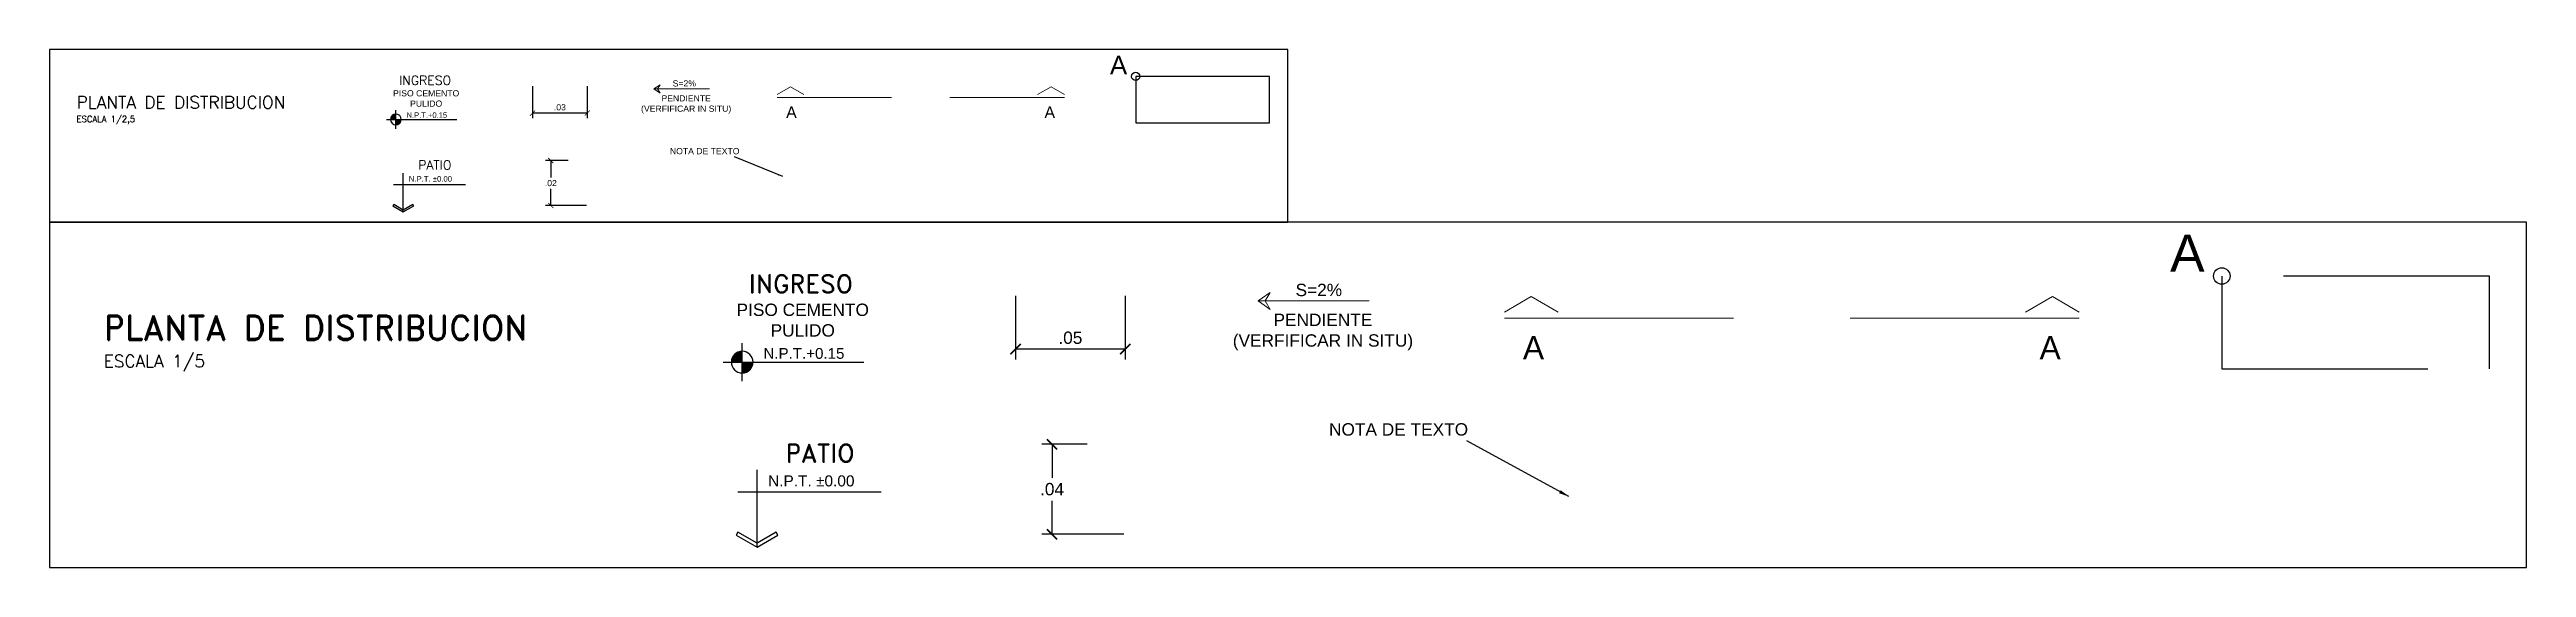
# Model space of a CAD drawing. Header units: millimetres. Extents: x 1436.7 to 1493.3, y 1221.9 to 1248.3.
# Drawn here: x 1445.191 to 1446.393, y 1248.031 to 1248.282 of the extents above; entities that cross this region are included whole.
import ezdxf
from ezdxf.enums import TextEntityAlignment as Align

# ---------------------------------------------------------------- set-up
doc = ezdxf.new("R2010")
doc.units = ezdxf.units.MM
for name, pattern in [('DASHDOT2', [0.5, 0.25, -0.125, 0, -0.125]), ('HIDDEN', [0.375, 0.25, -0.125]), ('HIDDEN2', [0.1875, 0.125, -0.0625])]:
    doc.linetypes.add(name, pattern=pattern)
for name, color, linetype, lineweight in [('1', 1, 'Continuous', 5), ('ANOTACIONES', 2, 'Continuous', 0), ('CORTE', 4, 'DASHDOT2', 5)]:
    doc.layers.add(name, color=color, linetype=linetype, lineweight=lineweight)
for name, color, linetype in [('2', 2, 'Continuous'), ('COTAS', 7, 'Continuous'), ('PROYECCION', 8, 'HIDDEN2'), ('SIMB-NIVELES', 2, 'Continuous'), ('TEXTO_AMBIENTES', 2, 'Continuous'), ('TEXTO_TITULO', 3, 'Continuous')]:
    doc.layers.add(name, color=color, linetype=linetype)
doc.styles.add('ARIAL', font='arial.ttf')
doc.styles.add('GILLSANS', font='ARIALN.TTF')
doc.styles.add('ROMAND', font='romand.shx')
doc.styles.add('ROMANS', font='arial.ttf')
doc.dimstyles.new('CORTE-2.5m', dxfattribs={"dimscale": 0.025, "dimtxt": 0.12, "dimasz": 0.1, "dimexe": 0.1, "dimexo": 0.1, "dimgap": 0.05, "dimtad": 1, "dimtih": 1, "dimtoh": 1, "dimzin": 4, "dimdsep": 46, "dimtxsty": 'ROMANS', "dimblk": 'ARCHTICK', "dimcen": -0.5, "dimclrd": 8, "dimclre": 8, "dimclrt": 2, "dimadec": 0, "dimazin": 0, "dimtfac": 1, "dimtix": 1, "dimtmove": 2, "dimatfit": 3, "dimfxl": 1, "dimtolj": 1, "dimtzin": 0, "dimarcsym": 0})
doc.dimstyles.new('CORTE-5m', dxfattribs={"dimscale": 0.05, "dimtxt": 0.12, "dimasz": 0.1, "dimexe": 0.1, "dimexo": 0.1, "dimgap": 0.05, "dimtad": 1, "dimtih": 1, "dimtoh": 1, "dimzin": 4, "dimdsep": 46, "dimtxsty": 'ROMANS', "dimblk": 'ARCHTICK', "dimcen": -0.5, "dimclrd": 8, "dimclre": 8, "dimclrt": 2, "dimadec": 0, "dimazin": 0, "dimtfac": 1, "dimtix": 1, "dimtmove": 2, "dimatfit": 3, "dimfxl": 1, "dimtolj": 1, "dimtzin": 0, "dimarcsym": 0})
doc.dimstyles.new('PLANTA-2.5m', dxfattribs={"dimscale": 0.025, "dimtxt": 0.12, "dimasz": 0.1, "dimexe": 0.1, "dimexo": 0.1, "dimgap": 0.05, "dimtad": 1, "dimzin": 4, "dimdsep": 46, "dimtxsty": 'ROMANS', "dimblk": 'ARCHTICK', "dimcen": 0.1, "dimclrd": 8, "dimclre": 8, "dimclrt": 2, "dimadec": 0, "dimazin": 0, "dimtfac": 1, "dimtix": 1, "dimtmove": 1, "dimatfit": 3, "dimfxl": 1, "dimlwd": -1, "dimlwe": -1, "dimarcsym": 0})
doc.dimstyles.new('PLANTA-5m', dxfattribs={"dimscale": 0.05, "dimtxt": 0.12, "dimasz": 0.1, "dimexe": 0.1, "dimexo": 0.1, "dimgap": 0.05, "dimtad": 1, "dimzin": 4, "dimdsep": 46, "dimtxsty": 'ROMANS', "dimblk": 'ARCHTICK', "dimcen": 0.1, "dimclrd": 8, "dimclre": 8, "dimclrt": 2, "dimadec": 0, "dimazin": 0, "dimtfac": 1, "dimtix": 1, "dimtmove": 1, "dimatfit": 3, "dimfxl": 1, "dimlwd": -1, "dimlwe": -1, "dimarcsym": 0})

msp = doc.modelspace()

# ---------------------------------------------------------------- texts
at = {"layer": 'ANOTACIONES', "attachment_point": 2, "style": 'ROMANS'}
for insert, char_height in [((1445.3735, 1248.2624), 0.003), ((1445.5563, 1248.1588), 0.006)]:
    msp.add_mtext('PISO CEMENTO\\PPULIDO', dxfattribs=dict(at, insert=insert, char_height=char_height))
at = {"layer": 'ANOTACIONES', "lineweight": -2, "attachment_point": 5, "style": 'ROMANS'}
for s, insert, char_height in [('PENDIENTE\\P(VERFIFICAR IN SITU)', (1445.4997, 1248.2555), 0.003), ('S=2%', (1445.4988, 1248.2657), 0.003), ('\\A1;NOTA DE TEXTO', (1445.5087, 1248.2328), 0.003), ('S=2%', (1445.8068, 1248.1654), 0.006), ('PENDIENTE\\P(VERFIFICAR IN SITU)', (1445.8088, 1248.145), 0.006), ('\\A1;NOTA DE TEXTO', (1445.8455, 1248.0977), 0.006)]:
    msp.add_mtext(s, dxfattribs=dict(at, insert=insert, char_height=char_height))
at = {"layer": 'CORTE', "style": 'GILLSANS', "width": 1.2}
for height, p in [(0.00562, (1445.5508, 1248.2517)), (0.00562, (1445.6762, 1248.2517)), (0.0112, (1445.911, 1248.1374)), (0.0112, (1446.1618, 1248.1374))]:
    msp.add_text('A', height=height, dxfattribs=at).set_placement(p, align=Align.MIDDLE_CENTER)
at = {"layer": 'CORTE', "color": 3, "attachment_point": 1, "style": 'ARIAL'}
for insert, char_height in [((1445.7054, 1248.2791), 0.009), ((1446.22, 1248.1923), 0.018)]:
    msp.add_mtext('A', dxfattribs=dict(at, insert=insert, char_height=char_height))
at = {"layer": 'TEXTO_AMBIENTES', "color": 3, "attachment_point": 5, "line_spacing_factor": 0.96, "style": 'ROMAND'}
for s, insert, char_height in [('INGRESO', (1445.373, 1248.2672), 0.00443), ('PATIO', (1445.3777, 1248.2261), 0.00443), ('INGRESO', (1445.5554, 1248.1684), 0.00887), ('PATIO', (1445.5647, 1248.0862), 0.00887)]:
    msp.add_mtext(s, dxfattribs=dict(at, insert=insert, char_height=char_height))
at = {"layer": 'TEXTO_TITULO', "attachment_point": 7, "line_spacing_factor": 0.96, "style": 'ROMAND'}
for s, insert, char_height in [('PLANTA DE DISTRIBUCION\\P{\\Fromans|c0;\\H0.5x;\\C2;ESCALA 1/2,5}', (1445.2038, 1248.2459), 0.006), ('PLANTA DE DISTRIBUCION\\P{\\Fromans|c0;\\H0.5x;\\C2;ESCALA 1/5}', (1445.217, 1248.1259), 0.012)]:
    msp.add_mtext(s, dxfattribs=dict(at, insert=insert, char_height=char_height))

# ---------------------------------------------------------------- blocks, each defined once
blk = doc.blocks.new('FP')
blk.add_lwpolyline([(-0.333, 0.057), (-0.367, 0), (-0.333, -0.057), (-0.415, 0)], close=True)
blk.add_lwpolyline([(-0.415, 0), (-0.367, 0), (-0.333, 0), (0.333, 0)])
blk = doc.blocks.new('_ARCHTICK')
at = {"color": 0, "linetype": 'ByBlock', "const_width": 0.15}
blk.add_lwpolyline([(-0.5, -0.5), (0.5, 0.5)], dxfattribs=at)
blk = doc.blocks.new('*D34')
at = {"layer": 'COTAS', "color": 8, "transparency": 16777216}
for p, q in [((1445.6596, 1248.1626), (1445.6596, 1248.1317)), ((1445.7128, 1248.1626), (1445.7128, 1248.1317)), ((1445.7128, 1248.1367), (1445.6596, 1248.1367))]:
    blk.add_line(p, q, dxfattribs=at)
at = {"layer": 'Defpoints', "color": 0, "transparency": 16777216}
for p in [(1445.6596, 1248.1676), (1445.7128, 1248.1676), (1445.6596, 1248.1367)]:
    blk.add_point(p, dxfattribs=at)
at = {"layer": 'COTAS', "color": 8, "transparency": 16777216, "xscale": 0.005000000000000001, "yscale": 0.005000000000000001, "zscale": 0.005000000000000001, "rotation": 180}
blk.add_blockref('_ARCHTICK', (1445.6596, 1248.1367), dxfattribs=at)
at = {"layer": 'COTAS', "color": 8, "transparency": 16777216, "xscale": 0.005000000000000001, "yscale": 0.005000000000000001, "zscale": 0.005000000000000001}
blk.add_blockref('_ARCHTICK', (1445.7128, 1248.1367), dxfattribs=at)
at = {"layer": 'COTAS', "color": 2, "transparency": 16777216, "insert": (1445.6862, 1248.1422), "char_height": 0.006, "attachment_point": 5, "style": 'ROMANS'}
blk.add_mtext('.05', dxfattribs=at)
blk = doc.blocks.new('NPT')
at = {"layer": 'SIMB-NIVELES'}
h = blk.add_hatch(color=8, dxfattribs=at)
h.paths.add_polyline_path([(0.1, 0, 0.414214), (0, 0.1), (0, 0)])
h.paths.add_polyline_path([(-0.1, 0, 0.414214), (0, -0.1), (0, 0)])
at = {"layer": 'SIMB-NIVELES', "color": 8}
for points in [[(-0.175, 0), (1.125, 0)], [(0, 0.175), (0, -0.175)]]:
    blk.add_lwpolyline(points, dxfattribs=at)
blk.add_circle((0, 0), 0.1, dxfattribs=at)
at = {"layer": 'SIMB-NIVELES', "style": 'ROMANS', "width": 1}
blk.add_attdef('N.P.T.', (0.13, 0.035), '', height=0.1, dxfattribs=at)
blk = doc.blocks.new('NV')
at = {"layer": 'SIMB-NIVELES', "color": 8}
for p, q in [((0, 0), (0, 0.7)), ((-0.175, 0.5), (1.125, 0.5))]:
    blk.add_line(p, q, dxfattribs=at)
at = {"layer": 'SIMB-NIVELES', "color": 1}
blk.add_lwpolyline([(0, 0.035), (-0.173, 0.135), (-0.188, 0.109), (0, 0), (0.188, 0.109), (0.173, 0.135)], close=True, dxfattribs=at)
at = {"layer": 'SIMB-NIVELES', "style": 'ROMANS'}
blk.add_attdef('NV', (0.1, 0.55), '', height=0.1, dxfattribs=at)
blk = doc.blocks.new('*D35')
at = {"layer": 'COTAS', "color": 8, "lineweight": -2, "transparency": 16777216}
for p, q in [((1445.6944, 1248.0905), (1445.6723, 1248.0905)), ((1445.6773, 1248.0905), (1445.6773, 1248.0742)), ((1445.6773, 1248.0468), (1445.6773, 1248.0631)), ((1445.7122, 1248.0468), (1445.6723, 1248.0468))]:
    blk.add_line(p, q, dxfattribs=at)
at = {"layer": 'Defpoints', "color": 0, "transparency": 16777216}
for p in [(1445.6994, 1248.0905), (1445.6773, 1248.0468), (1445.7172, 1248.0468)]:
    blk.add_point(p, dxfattribs=at)
at = {"layer": 'COTAS', "color": 8, "lineweight": -2, "transparency": 16777216, "xscale": 0.005000000000000001, "yscale": 0.005000000000000001, "zscale": 0.005000000000000001}
for p, rotation in [((1445.6773, 1248.0905), 90), ((1445.6773, 1248.0468), 270)]:
    blk.add_blockref('_ARCHTICK', p, dxfattribs=dict(at, rotation=rotation))
at = {"layer": 'COTAS', "color": 2, "transparency": 16777216, "insert": (1445.6773, 1248.0687), "char_height": 0.006, "attachment_point": 5, "style": 'ROMANS'}
blk.add_mtext('\\A1;.04', dxfattribs=at)
blk = doc.blocks.new('*D36')
at = {"layer": 'COTAS', "color": 8, "transparency": 16777216}
for p, q in [((1445.4251, 1248.2643), (1445.4251, 1248.2488)), ((1445.4517, 1248.2643), (1445.4517, 1248.2488)), ((1445.4517, 1248.2513), (1445.4251, 1248.2513))]:
    blk.add_line(p, q, dxfattribs=at)
at = {"layer": 'Defpoints', "color": 0, "transparency": 16777216}
for p in [(1445.4251, 1248.2668), (1445.4517, 1248.2668), (1445.4251, 1248.2513)]:
    blk.add_point(p, dxfattribs=at)
at = {"layer": 'COTAS', "color": 8, "transparency": 16777216, "xscale": 0.0025, "yscale": 0.0025, "zscale": 0.0025, "rotation": 180}
blk.add_blockref('_ARCHTICK', (1445.4251, 1248.2513), dxfattribs=at)
at = {"layer": 'COTAS', "color": 8, "transparency": 16777216, "xscale": 0.0025, "yscale": 0.0025, "zscale": 0.0025}
blk.add_blockref('_ARCHTICK', (1445.4517, 1248.2513), dxfattribs=at)
at = {"layer": 'COTAS', "color": 2, "transparency": 16777216, "insert": (1445.4384, 1248.2541), "char_height": 0.003, "attachment_point": 5, "style": 'ROMANS'}
blk.add_mtext('.03', dxfattribs=at)
blk = doc.blocks.new('*D45')
at = {"layer": 'COTAS', "color": 8, "lineweight": -2, "transparency": 16777216}
for p, q in [((1445.4425, 1248.2282), (1445.4315, 1248.2282)), ((1445.434, 1248.2282), (1445.434, 1248.2201)), ((1445.434, 1248.2064), (1445.434, 1248.2145)), ((1445.4514, 1248.2064), (1445.4315, 1248.2064))]:
    blk.add_line(p, q, dxfattribs=at)
at = {"layer": 'Defpoints', "color": 0, "transparency": 16777216}
for p in [(1445.445, 1248.2282), (1445.434, 1248.2064), (1445.4539, 1248.2064)]:
    blk.add_point(p, dxfattribs=at)
at = {"layer": 'COTAS', "color": 8, "lineweight": -2, "transparency": 16777216, "xscale": 0.0025, "yscale": 0.0025, "zscale": 0.0025}
for p, rotation in [((1445.434, 1248.2282), 90), ((1445.434, 1248.2064), 270)]:
    blk.add_blockref('_ARCHTICK', p, dxfattribs=dict(at, rotation=rotation))
at = {"layer": 'COTAS', "color": 2, "transparency": 16777216, "insert": (1445.434, 1248.2173), "char_height": 0.003, "attachment_point": 5, "style": 'ROMANS'}
blk.add_mtext('\\A1;.02', dxfattribs=at)

# ---------------------------------------------------------------- dimensions: what is measured, and where the dimension line sits
at = {"layer": 'COTAS'}
for base, p1, p2, angle, dimstyle, picture, middle in [((1445.4251, 1248.2513), (1445.4517, 1248.2668), (1445.4251, 1248.2668), 180, 'PLANTA-2.5m', '*D36', (1445.4384, 1248.2541)), ((1445.434, 1248.2064), (1445.445, 1248.2282), (1445.4539, 1248.2064), 90, 'CORTE-2.5m', '*D45', (1445.434, 1248.2173)), ((1445.6596, 1248.1367), (1445.7128, 1248.1676), (1445.6596, 1248.1676), 180, 'PLANTA-5m', '*D34', (1445.6862, 1248.1422)), ((1445.6773, 1248.0468), (1445.6994, 1248.0905), (1445.7172, 1248.0468), 90, 'CORTE-5m', '*D35', (1445.6773, 1248.0687))]:
    dim = msp.add_linear_dim(base=base, p1=p1, p2=p2, angle=angle, dimstyle=dimstyle, dxfattribs=at)
    dim.commit()
    dim.dimension.update_dxf_attribs({"geometry": picture, "text_midpoint": middle})

# ---------------------------------------------------------------- linework, layer by layer
at = {"layer": '2'}
for points in [[(1445.1907, 1248.1983), (1445.7918, 1248.1983), (1445.7918, 1248.2822), (1445.1907, 1248.2822)], [(1445.1907, 1248.0307), (1446.393, 1248.0307), (1446.393, 1248.1983), (1445.1907, 1248.1983)]]:
    msp.add_lwpolyline(points, close=True, dxfattribs=at)
for centre, radius in [((1445.7179, 1248.2691), 0.002), ((1446.2451, 1248.1722), 0.004)]:
    msp.add_circle(centre, radius, dxfattribs=at)
at = {"layer": 'CORTE', "ltscale": 20}
for points in [[(1445.5568, 1248.2604), (1445.5503, 1248.2641), (1445.5438, 1248.2604)], [(1445.6703, 1248.2604), (1445.6768, 1248.2641), (1445.6833, 1248.2604)], [(1445.9229, 1248.1547), (1445.9099, 1248.1622), (1445.8969, 1248.1547)], [(1446.1499, 1248.1547), (1446.1629, 1248.1622), (1446.1759, 1248.1547)]]:
    msp.add_lwpolyline(points, dxfattribs=at)
at = {"layer": 'CORTE', "ltscale": 0.075}
for points in [[(1445.5438, 1248.2589), (1445.5607, 1248.2589), (1445.5994, 1248.2589)], [(1445.6833, 1248.2589), (1445.6664, 1248.2589), (1445.6277, 1248.2589)]]:
    msp.add_lwpolyline(points, dxfattribs=at)
at = {"layer": 'CORTE', "ltscale": 0.15}
for points in [[(1445.8969, 1248.1517), (1445.9306, 1248.1517), (1446.0081, 1248.1517)], [(1446.1759, 1248.1517), (1446.1421, 1248.1517), (1446.0647, 1248.1517)]]:
    msp.add_lwpolyline(points, dxfattribs=at)
at = {"layer": 'PROYECCION', "color": 1, "linetype": 'HIDDEN', "ltscale": 0.05}
msp.add_lwpolyline([(1445.7829, 1248.2466), (1445.7829, 1248.2691), (1445.7179, 1248.2691), (1445.7179, 1248.2466)], close=True, dxfattribs=at)
at = {"layer": 'PROYECCION', "color": 1, "linetype": 'HIDDEN', "ltscale": 0.1}
msp.add_lwpolyline([(1446.3751, 1248.1272), (1446.3751, 1248.1722), (1446.2451, 1248.1722), (1446.2451, 1248.1272)], close=True, dxfattribs=at)

# ---------------------------------------------------------------- block references
at = {"layer": '1', "lineweight": -2}
for p, xscale, yscale, zscale, rotation in [((1445.499, 1248.263), -0.0360000000229703, 0.0360000003129244, 0.036, 180.0004446737738), ((1445.8072, 1248.1601), -0.0719999999877329, 0.0719999987632036, 0.07200000000000001, 180.0004446737742)]:
    msp.add_blockref('FP', p, dxfattribs=dict(at, xscale=xscale, yscale=yscale, zscale=zscale, rotation=rotation))
at = {"layer": 'SIMB-NIVELES'}
ref = msp.add_blockref('NPT', (1445.3588, 1248.2482), dxfattribs=dict(at, xscale=-0.0262500000535511, yscale=0.0262499991804361, zscale=0.02625, rotation=180))
ref.add_attrib('N.P.T.', 'N.P.T.+0.15', (1445.364, 1248.249), dxfattribs={"color": 2, "height": 0.002625, "style": 'ROMANS', "width": 1})
for p, xscale, yscale, zscale in [((1445.3624, 1248.2033), 0.0267857142607682, 0.0267857142607682, 0.0267857142607682), ((1445.5341, 1248.0406), 0.05357142857974401, 0.05357142857974401, 0.05357142857974401)]:
    msp.add_blockref('NV', p, dxfattribs=dict(at, xscale=xscale, yscale=yscale, zscale=zscale)).add_auto_attribs({'NV': 'N.P.T. %%P0.00'})
ref = msp.add_blockref('NPT', (1445.5269, 1248.1304), dxfattribs=dict(at, xscale=-0.0525000000488944, yscale=0.0525000002235174, zscale=0.0525, rotation=180))
ref.add_attrib('N.P.T.', 'N.P.T.+0.15', (1445.5372, 1248.132), dxfattribs={"color": 2, "height": 0.00525, "style": 'ROMANS', "width": 1})

msp.set_redraw_order([(e.dxf.handle, doc.entitydb.next_handle()) for e in msp.query("TEXT MTEXT ATTDEF DIMENSION ARC_DIMENSION")])  # texts and dimensions are drawn at this point

# ---------------------------------------------------------------- leaders
at = {"layer": 'COTAS'}
for points, dimstyle in [([(1445.5467, 1248.2205), (1445.5231, 1248.23)], 'CORTE-2.5m'), ([(1445.9282, 1248.0651), (1445.8787, 1248.0922)], 'CORTE-5m')]:
    msp.add_leader(points, dimstyle=dimstyle, dxfattribs=at)

doc.saveas('drawing.dxf')
